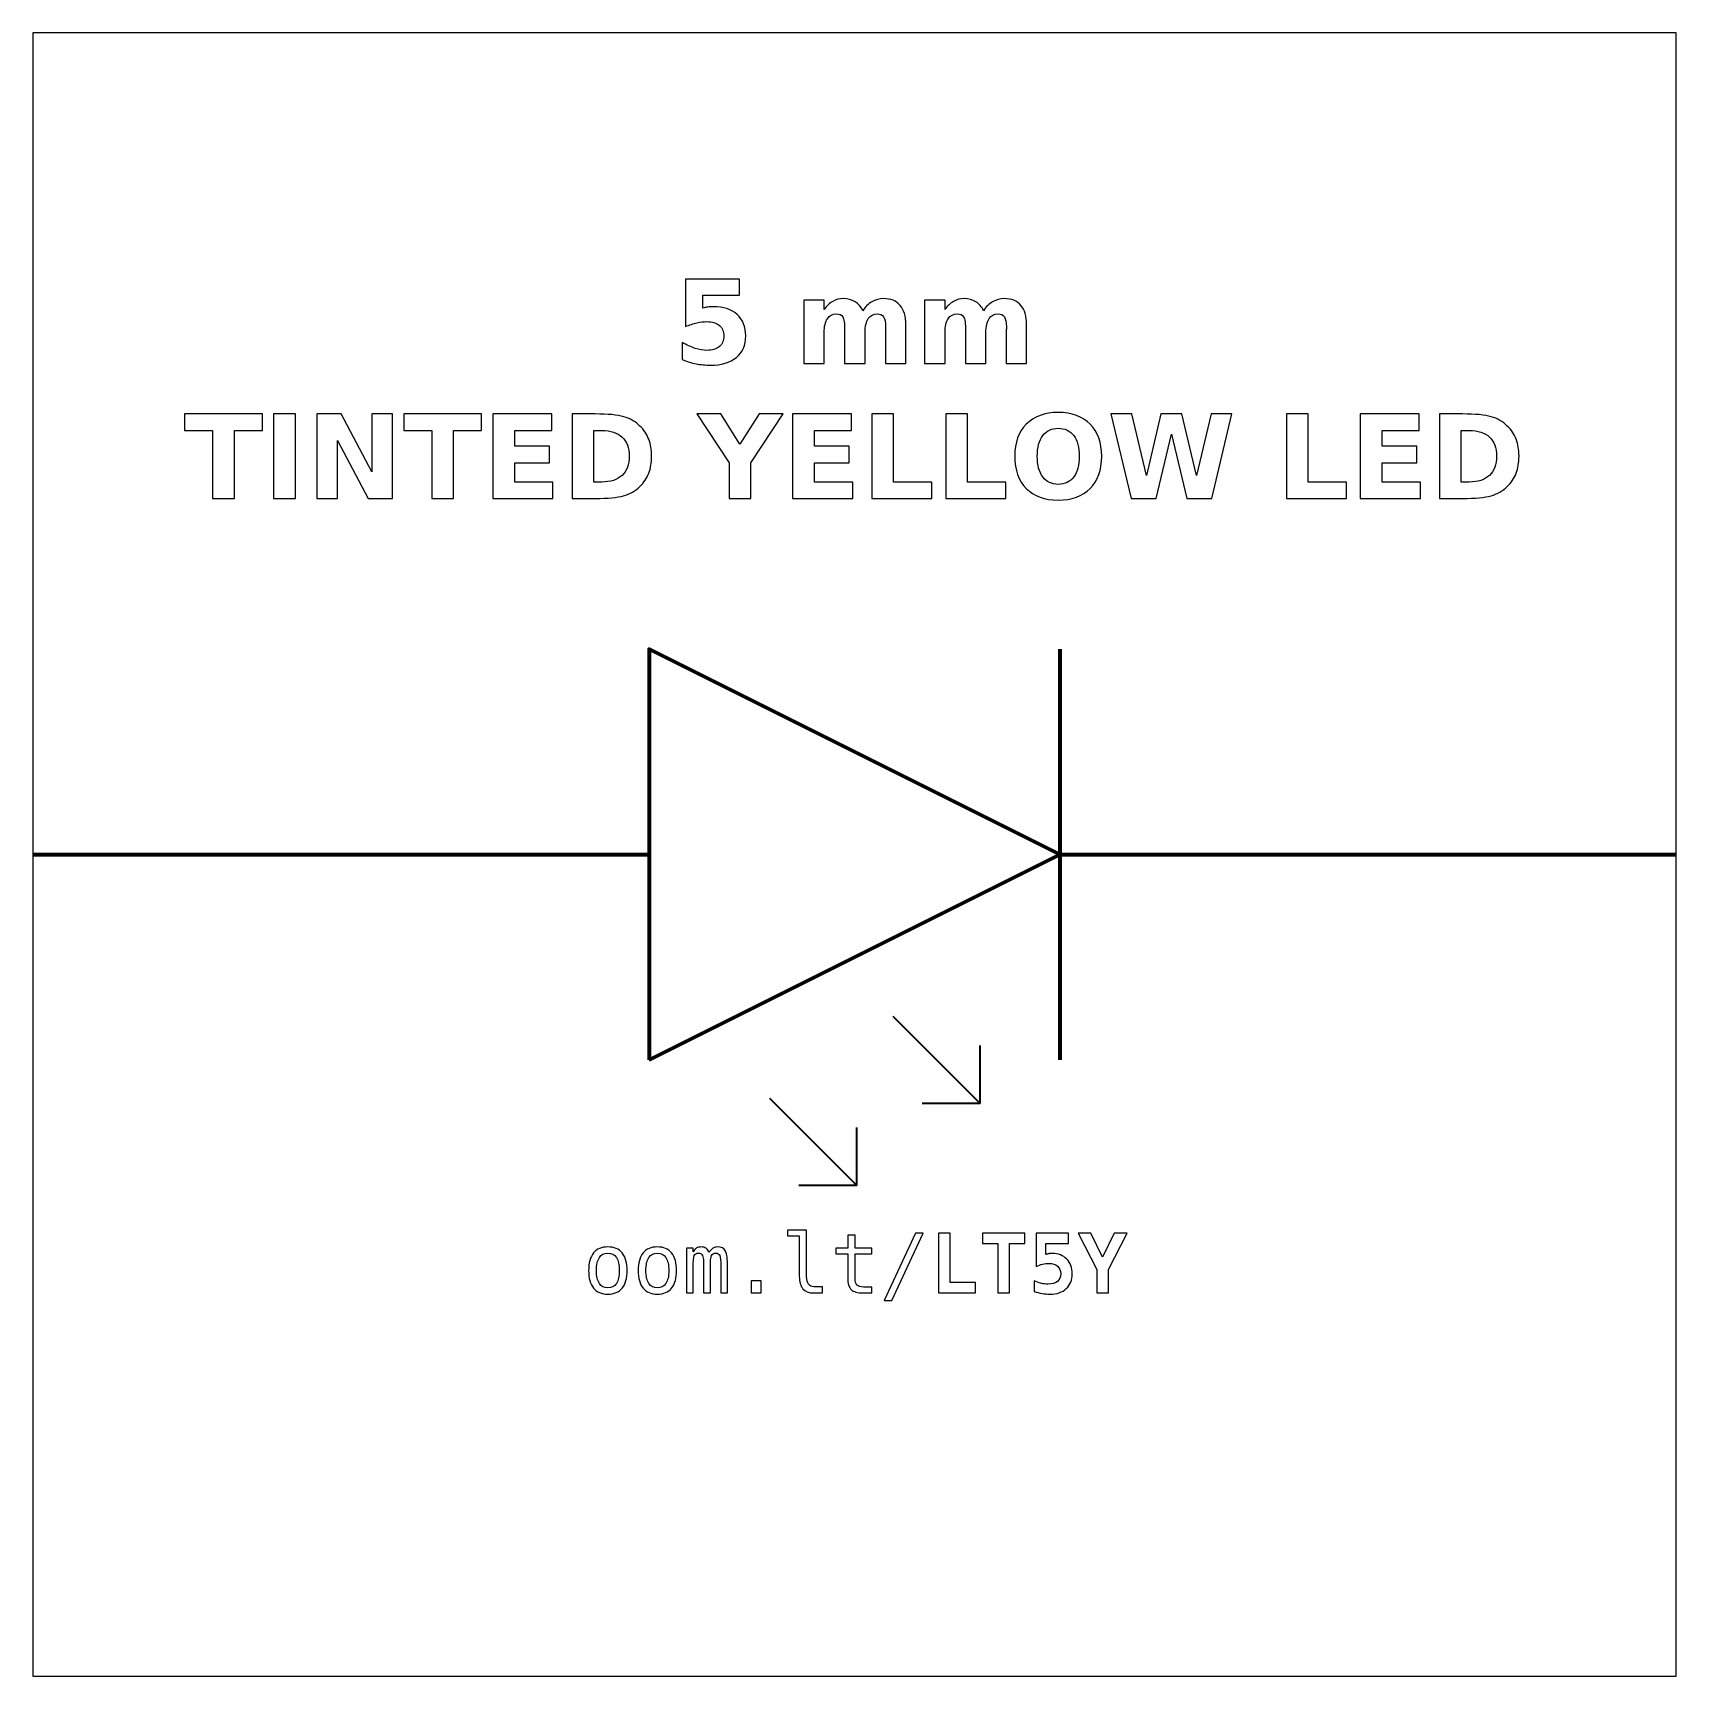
# Model space of a CAD drawing. Header units: centimetres. Extents: x -11.5 to -9.5, y -15.85 to -13.85.
import ezdxf

# ---------------------------------------------------------------- set-up
doc = ezdxf.new("R2010")
doc.units = ezdxf.units.CM
doc.header["$MEASUREMENT"] = 0
doc.layers.add('Layer 1', color=7, linetype='Continuous')

msp = doc.modelspace()

# ---------------------------------------------------------------- linework, layer by layer
at = {"layer": 'Layer 1', "color": 7}
msp.add_open_spline([(-11.5, -13.85), (-11.5, -13.85), (-9.5, -13.85), (-9.5, -13.85), (-9.5, -13.85), (-9.5, -13.85), (-9.5, -15.85), (-9.5, -15.85), (-9.5, -15.85), (-9.5, -15.85), (-11.5, -15.85), (-11.5, -15.85), (-11.5, -15.85), (-11.5, -15.85), (-11.5, -13.85), (-11.5, -13.85)], degree=3, knots=[0, 0, 0, 0, 0.25, 0.25, 0.25, 0.25, 0.5, 0.5, 0.5, 0.5, 0.75, 0.75, 0.75, 0.75, 1, 1, 1, 1], dxfattribs=at)
at = {"layer": 'Layer 1', "color": 250}
for points, knots in [([(-10.70574, -14.14959), (-10.70574, -14.14959), (-10.6398, -14.14959), (-10.6398, -14.14959), (-10.6398, -14.14959), (-10.6398, -14.14959), (-10.6398, -14.16909), (-10.6398, -14.16909), (-10.6398, -14.16909), (-10.6398, -14.16909), (-10.6846, -14.16909), (-10.6846, -14.16909), (-10.6846, -14.16909), (-10.6846, -14.16909), (-10.6846, -14.18501), (-10.6846, -14.18501), (-10.6846, -14.18501), (-10.68258, -14.18447), (-10.68055, -14.18405), (-10.67851, -14.18374), (-10.67851, -14.18374), (-10.67646, -14.18343), (-10.67432, -14.18329), (-10.67213, -14.18329), (-10.67213, -14.18329), (-10.65958, -14.18329), (-10.64982, -14.18642), (-10.64283, -14.1927), (-10.64283, -14.1927), (-10.63585, -14.19896), (-10.63237, -14.2077), (-10.63237, -14.2189), (-10.63237, -14.2189), (-10.63237, -14.23002), (-10.63618, -14.23873), (-10.64377, -14.24503), (-10.64377, -14.24503), (-10.65137, -14.25131), (-10.66193, -14.25446), (-10.67543, -14.25446), (-10.67543, -14.25446), (-10.68126, -14.25446), (-10.68705, -14.25389), (-10.69276, -14.25277), (-10.69276, -14.25277), (-10.69848, -14.25164), (-10.70417, -14.24994), (-10.70981, -14.24764), (-10.70981, -14.24764), (-10.70981, -14.24764), (-10.70981, -14.22675), (-10.70981, -14.22675), (-10.70981, -14.22675), (-10.70421, -14.22998), (-10.6989, -14.23238), (-10.69387, -14.23397), (-10.69387, -14.23397), (-10.68883, -14.2356), (-10.68408, -14.2364), (-10.67964, -14.2364), (-10.67964, -14.2364), (-10.67319, -14.2364), (-10.66814, -14.23482), (-10.66444, -14.23167), (-10.66444, -14.23167), (-10.66075, -14.22854), (-10.65889, -14.22429), (-10.65889, -14.2189), (-10.65889, -14.2189), (-10.65889, -14.21349), (-10.66075, -14.20923), (-10.66444, -14.20611), (-10.66444, -14.20611), (-10.66814, -14.20298), (-10.67319, -14.20143), (-10.67964, -14.20143), (-10.67964, -14.20143), (-10.68345, -14.20143), (-10.68752, -14.20192), (-10.69182, -14.20291), (-10.69182, -14.20291), (-10.69615, -14.20389), (-10.70078, -14.20542), (-10.70574, -14.20749), (-10.70574, -14.20749), (-10.70574, -14.20749), (-10.70574, -14.14959), (-10.70574, -14.14959)], [0, 0, 0, 0, 0.0454545, 0.0454545, 0.0454545, 0.0454545, 0.0909091, 0.0909091, 0.0909091, 0.0909091, 0.1363636, 0.1363636, 0.1363636, 0.1363636, 0.1818182, 0.1818182, 0.1818182, 0.1818182, 0.2272727, 0.2272727, 0.2272727, 0.2272727, 0.2727273, 0.2727273, 0.2727273, 0.2727273, 0.3181818, 0.3181818, 0.3181818, 0.3181818, 0.3636364, 0.3636364, 0.3636364, 0.3636364, 0.4090909, 0.4090909, 0.4090909, 0.4090909, 0.4545455, 0.4545455, 0.4545455, 0.4545455, 0.5, 0.5, 0.5, 0.5, 0.5454545, 0.5454545, 0.5454545, 0.5454545, 0.5909091, 0.5909091, 0.5909091, 0.5909091, 0.6363636, 0.6363636, 0.6363636, 0.6363636, 0.6818182, 0.6818182, 0.6818182, 0.6818182, 0.7272727, 0.7272727, 0.7272727, 0.7272727, 0.7727273, 0.7727273, 0.7727273, 0.7727273, 0.8181818, 0.8181818, 0.8181818, 0.8181818, 0.8636364, 0.8636364, 0.8636364, 0.8636364, 0.9090909, 0.9090909, 0.9090909, 0.9090909, 0.9545455, 0.9545455, 0.9545455, 0.9545455, 1, 1, 1, 1]), ([(-10.49001, -14.18811), (-10.48688, -14.18334), (-10.48319, -14.17969), (-10.47888, -14.1772), (-10.47888, -14.1772), (-10.47458, -14.17468), (-10.46988, -14.17344), (-10.46473, -14.17344), (-10.46473, -14.17344), (-10.45586, -14.17344), (-10.44911, -14.17617), (-10.44448, -14.18165), (-10.44448, -14.18165), (-10.43984, -14.1871), (-10.43751, -14.19505), (-10.43751, -14.20547), (-10.43751, -14.20547), (-10.43751, -14.20547), (-10.43751, -14.25246), (-10.43751, -14.25246), (-10.43751, -14.25246), (-10.43751, -14.25246), (-10.46233, -14.25246), (-10.46233, -14.25246), (-10.46233, -14.25246), (-10.46233, -14.25246), (-10.46233, -14.21222), (-10.46233, -14.21222), (-10.46233, -14.21222), (-10.46228, -14.21163), (-10.46226, -14.21102), (-10.46223, -14.21036), (-10.46223, -14.21036), (-10.46221, -14.20973), (-10.46219, -14.20881), (-10.46219, -14.20761), (-10.46219, -14.20761), (-10.46219, -14.20215), (-10.46298, -14.19818), (-10.46461, -14.19573), (-10.46461, -14.19573), (-10.46621, -14.19326), (-10.46879, -14.19204), (-10.47237, -14.19204), (-10.47237, -14.19204), (-10.47707, -14.19204), (-10.48067, -14.19397), (-10.48323, -14.19783), (-10.48323, -14.19783), (-10.48577, -14.20168), (-10.48709, -14.20726), (-10.48719, -14.21457), (-10.48719, -14.21457), (-10.48719, -14.21457), (-10.48719, -14.25246), (-10.48719, -14.25246), (-10.48719, -14.25246), (-10.48719, -14.25246), (-10.512, -14.25246), (-10.512, -14.25246), (-10.512, -14.25246), (-10.512, -14.25246), (-10.512, -14.21222), (-10.512, -14.21222), (-10.512, -14.21222), (-10.512, -14.20368), (-10.51273, -14.19818), (-10.51421, -14.19573), (-10.51421, -14.19573), (-10.51567, -14.19326), (-10.51828, -14.19204), (-10.52204, -14.19204), (-10.52204, -14.19204), (-10.52679, -14.19204), (-10.53044, -14.19399), (-10.533, -14.19787), (-10.533, -14.19787), (-10.53556, -14.20175), (-10.53686, -14.20728), (-10.53686, -14.2145), (-10.53686, -14.2145), (-10.53686, -14.2145), (-10.53686, -14.25246), (-10.53686, -14.25246), (-10.53686, -14.25246), (-10.53686, -14.25246), (-10.56167, -14.25246), (-10.56167, -14.25246), (-10.56167, -14.25246), (-10.56167, -14.25246), (-10.56167, -14.1753), (-10.56167, -14.1753), (-10.56167, -14.1753), (-10.56167, -14.1753), (-10.53686, -14.1753), (-10.53686, -14.1753), (-10.53686, -14.1753), (-10.53686, -14.1753), (-10.53686, -14.18661), (-10.53686, -14.18661), (-10.53686, -14.18661), (-10.53382, -14.18223), (-10.53034, -14.17897), (-10.52641, -14.17675), (-10.52641, -14.17675), (-10.52249, -14.17454), (-10.51816, -14.17344), (-10.51343, -14.17344), (-10.51343, -14.17344), (-10.50812, -14.17344), (-10.50339, -14.17473), (-10.49932, -14.1773), (-10.49932, -14.1773), (-10.49523, -14.17988), (-10.49212, -14.18348), (-10.49001, -14.18811)], [0, 0, 0, 0, 0.0344828, 0.0344828, 0.0344828, 0.0344828, 0.0689655, 0.0689655, 0.0689655, 0.0689655, 0.1034483, 0.1034483, 0.1034483, 0.1034483, 0.137931, 0.137931, 0.137931, 0.137931, 0.1724138, 0.1724138, 0.1724138, 0.1724138, 0.2068966, 0.2068966, 0.2068966, 0.2068966, 0.2413793, 0.2413793, 0.2413793, 0.2413793, 0.2758621, 0.2758621, 0.2758621, 0.2758621, 0.3103448, 0.3103448, 0.3103448, 0.3103448, 0.3448276, 0.3448276, 0.3448276, 0.3448276, 0.3793103, 0.3793103, 0.3793103, 0.3793103, 0.4137931, 0.4137931, 0.4137931, 0.4137931, 0.4482759, 0.4482759, 0.4482759, 0.4482759, 0.4827586, 0.4827586, 0.4827586, 0.4827586, 0.5172414, 0.5172414, 0.5172414, 0.5172414, 0.5517241, 0.5517241, 0.5517241, 0.5517241, 0.5862069, 0.5862069, 0.5862069, 0.5862069, 0.6206897, 0.6206897, 0.6206897, 0.6206897, 0.6551724, 0.6551724, 0.6551724, 0.6551724, 0.6896552, 0.6896552, 0.6896552, 0.6896552, 0.7241379, 0.7241379, 0.7241379, 0.7241379, 0.7586207, 0.7586207, 0.7586207, 0.7586207, 0.7931034, 0.7931034, 0.7931034, 0.7931034, 0.8275862, 0.8275862, 0.8275862, 0.8275862, 0.862069, 0.862069, 0.862069, 0.862069, 0.8965517, 0.8965517, 0.8965517, 0.8965517, 0.9310345, 0.9310345, 0.9310345, 0.9310345, 0.9655172, 0.9655172, 0.9655172, 0.9655172, 1, 1, 1, 1]), ([(-10.34297, -14.18811), (-10.33984, -14.18334), (-10.33615, -14.17969), (-10.33184, -14.1772), (-10.33184, -14.1772), (-10.32754, -14.17468), (-10.32284, -14.17344), (-10.31769, -14.17344), (-10.31769, -14.17344), (-10.30882, -14.17344), (-10.30207, -14.17617), (-10.29744, -14.18165), (-10.29744, -14.18165), (-10.2928, -14.1871), (-10.29047, -14.19505), (-10.29047, -14.20547), (-10.29047, -14.20547), (-10.29047, -14.20547), (-10.29047, -14.25246), (-10.29047, -14.25246), (-10.29047, -14.25246), (-10.29047, -14.25246), (-10.31529, -14.25246), (-10.31529, -14.25246), (-10.31529, -14.25246), (-10.31529, -14.25246), (-10.31529, -14.21222), (-10.31529, -14.21222), (-10.31529, -14.21222), (-10.31524, -14.21163), (-10.31522, -14.21102), (-10.31519, -14.21036), (-10.31519, -14.21036), (-10.31517, -14.20973), (-10.31515, -14.20881), (-10.31515, -14.20761), (-10.31515, -14.20761), (-10.31515, -14.20215), (-10.31594, -14.19818), (-10.31757, -14.19573), (-10.31757, -14.19573), (-10.31917, -14.19326), (-10.32175, -14.19204), (-10.32533, -14.19204), (-10.32533, -14.19204), (-10.33003, -14.19204), (-10.33363, -14.19397), (-10.33619, -14.19783), (-10.33619, -14.19783), (-10.33873, -14.20168), (-10.34005, -14.20726), (-10.34015, -14.21457), (-10.34015, -14.21457), (-10.34015, -14.21457), (-10.34015, -14.25246), (-10.34015, -14.25246), (-10.34015, -14.25246), (-10.34015, -14.25246), (-10.36496, -14.25246), (-10.36496, -14.25246), (-10.36496, -14.25246), (-10.36496, -14.25246), (-10.36496, -14.21222), (-10.36496, -14.21222), (-10.36496, -14.21222), (-10.36496, -14.20368), (-10.36569, -14.19818), (-10.36717, -14.19573), (-10.36717, -14.19573), (-10.36863, -14.19326), (-10.37124, -14.19204), (-10.375, -14.19204), (-10.375, -14.19204), (-10.37975, -14.19204), (-10.3834, -14.19399), (-10.38596, -14.19787), (-10.38596, -14.19787), (-10.38852, -14.20175), (-10.38982, -14.20728), (-10.38982, -14.2145), (-10.38982, -14.2145), (-10.38982, -14.2145), (-10.38982, -14.25246), (-10.38982, -14.25246), (-10.38982, -14.25246), (-10.38982, -14.25246), (-10.41463, -14.25246), (-10.41463, -14.25246), (-10.41463, -14.25246), (-10.41463, -14.25246), (-10.41463, -14.1753), (-10.41463, -14.1753), (-10.41463, -14.1753), (-10.41463, -14.1753), (-10.38982, -14.1753), (-10.38982, -14.1753), (-10.38982, -14.1753), (-10.38982, -14.1753), (-10.38982, -14.18661), (-10.38982, -14.18661), (-10.38982, -14.18661), (-10.38678, -14.18223), (-10.3833, -14.17897), (-10.37937, -14.17675), (-10.37937, -14.17675), (-10.37545, -14.17454), (-10.37112, -14.17344), (-10.36639, -14.17344), (-10.36639, -14.17344), (-10.36108, -14.17344), (-10.35635, -14.17473), (-10.35228, -14.1773), (-10.35228, -14.1773), (-10.34819, -14.17988), (-10.34508, -14.18348), (-10.34297, -14.18811)], [0, 0, 0, 0, 0.0344828, 0.0344828, 0.0344828, 0.0344828, 0.0689655, 0.0689655, 0.0689655, 0.0689655, 0.1034483, 0.1034483, 0.1034483, 0.1034483, 0.137931, 0.137931, 0.137931, 0.137931, 0.1724138, 0.1724138, 0.1724138, 0.1724138, 0.2068966, 0.2068966, 0.2068966, 0.2068966, 0.2413793, 0.2413793, 0.2413793, 0.2413793, 0.2758621, 0.2758621, 0.2758621, 0.2758621, 0.3103448, 0.3103448, 0.3103448, 0.3103448, 0.3448276, 0.3448276, 0.3448276, 0.3448276, 0.3793103, 0.3793103, 0.3793103, 0.3793103, 0.4137931, 0.4137931, 0.4137931, 0.4137931, 0.4482759, 0.4482759, 0.4482759, 0.4482759, 0.4827586, 0.4827586, 0.4827586, 0.4827586, 0.5172414, 0.5172414, 0.5172414, 0.5172414, 0.5517241, 0.5517241, 0.5517241, 0.5517241, 0.5862069, 0.5862069, 0.5862069, 0.5862069, 0.6206897, 0.6206897, 0.6206897, 0.6206897, 0.6551724, 0.6551724, 0.6551724, 0.6551724, 0.6896552, 0.6896552, 0.6896552, 0.6896552, 0.7241379, 0.7241379, 0.7241379, 0.7241379, 0.7586207, 0.7586207, 0.7586207, 0.7586207, 0.7931034, 0.7931034, 0.7931034, 0.7931034, 0.8275862, 0.8275862, 0.8275862, 0.8275862, 0.862069, 0.862069, 0.862069, 0.862069, 0.8965517, 0.8965517, 0.8965517, 0.8965517, 0.9310345, 0.9310345, 0.9310345, 0.9310345, 0.9655172, 0.9655172, 0.9655172, 0.9655172, 1, 1, 1, 1]), ([(-11.31549, -14.31384), (-11.31549, -14.31384), (-11.22069, -14.31384), (-11.22069, -14.31384), (-11.22069, -14.31384), (-11.22069, -14.31384), (-11.22069, -14.3339), (-11.22069, -14.3339), (-11.22069, -14.3339), (-11.22069, -14.3339), (-11.25479, -14.3339), (-11.25479, -14.3339), (-11.25479, -14.3339), (-11.25479, -14.3339), (-11.25479, -14.41671), (-11.25479, -14.41671), (-11.25479, -14.41671), (-11.25479, -14.41671), (-11.28132, -14.41671), (-11.28132, -14.41671), (-11.28132, -14.41671), (-11.28132, -14.41671), (-11.28132, -14.3339), (-11.28132, -14.3339), (-11.28132, -14.3339), (-11.28132, -14.3339), (-11.31549, -14.3339), (-11.31549, -14.3339), (-11.31549, -14.3339), (-11.31549, -14.3339), (-11.31549, -14.31384), (-11.31549, -14.31384)], [0, 0, 0, 0, 0.125, 0.125, 0.125, 0.125, 0.25, 0.25, 0.25, 0.25, 0.375, 0.375, 0.375, 0.375, 0.5, 0.5, 0.5, 0.5, 0.625, 0.625, 0.625, 0.625, 0.75, 0.75, 0.75, 0.75, 0.875, 0.875, 0.875, 0.875, 1, 1, 1, 1]), ([(-11.20695, -14.31384), (-11.20695, -14.31384), (-11.18042, -14.31384), (-11.18042, -14.31384), (-11.18042, -14.31384), (-11.18042, -14.31384), (-11.18042, -14.41671), (-11.18042, -14.41671), (-11.18042, -14.41671), (-11.18042, -14.41671), (-11.20695, -14.41671), (-11.20695, -14.41671), (-11.20695, -14.41671), (-11.20695, -14.41671), (-11.20695, -14.31384), (-11.20695, -14.31384)], [0, 0, 0, 0, 0.25, 0.25, 0.25, 0.25, 0.5, 0.5, 0.5, 0.5, 0.75, 0.75, 0.75, 0.75, 1, 1, 1, 1]), ([(-11.15446, -14.31384), (-11.15446, -14.31384), (-11.12483, -14.31384), (-11.12483, -14.31384), (-11.12483, -14.31384), (-11.12483, -14.31384), (-11.08741, -14.3844), (-11.08741, -14.3844), (-11.08741, -14.3844), (-11.08741, -14.3844), (-11.08741, -14.31384), (-11.08741, -14.31384), (-11.08741, -14.31384), (-11.08741, -14.31384), (-11.06227, -14.31384), (-11.06227, -14.31384), (-11.06227, -14.31384), (-11.06227, -14.31384), (-11.06227, -14.41671), (-11.06227, -14.41671), (-11.06227, -14.41671), (-11.06227, -14.41671), (-11.0919, -14.41671), (-11.0919, -14.41671), (-11.0919, -14.41671), (-11.0919, -14.41671), (-11.12932, -14.34615), (-11.12932, -14.34615), (-11.12932, -14.34615), (-11.12932, -14.34615), (-11.12932, -14.41671), (-11.12932, -14.41671), (-11.12932, -14.41671), (-11.12932, -14.41671), (-11.15446, -14.41671), (-11.15446, -14.41671), (-11.15446, -14.41671), (-11.15446, -14.41671), (-11.15446, -14.31384), (-11.15446, -14.31384)], [0, 0, 0, 0, 0.1, 0.1, 0.1, 0.1, 0.2, 0.2, 0.2, 0.2, 0.3, 0.3, 0.3, 0.3, 0.4, 0.4, 0.4, 0.4, 0.5, 0.5, 0.5, 0.5, 0.6, 0.6, 0.6, 0.6, 0.7, 0.7, 0.7, 0.7, 0.8, 0.8, 0.8, 0.8, 0.9, 0.9, 0.9, 0.9, 1, 1, 1, 1]), ([(-11.04865, -14.31384), (-11.04865, -14.31384), (-10.95385, -14.31384), (-10.95385, -14.31384), (-10.95385, -14.31384), (-10.95385, -14.31384), (-10.95385, -14.3339), (-10.95385, -14.3339), (-10.95385, -14.3339), (-10.95385, -14.3339), (-10.98795, -14.3339), (-10.98795, -14.3339), (-10.98795, -14.3339), (-10.98795, -14.3339), (-10.98795, -14.41671), (-10.98795, -14.41671), (-10.98795, -14.41671), (-10.98795, -14.41671), (-11.01448, -14.41671), (-11.01448, -14.41671), (-11.01448, -14.41671), (-11.01448, -14.41671), (-11.01448, -14.3339), (-11.01448, -14.3339), (-11.01448, -14.3339), (-11.01448, -14.3339), (-11.04865, -14.3339), (-11.04865, -14.3339), (-11.04865, -14.3339), (-11.04865, -14.3339), (-11.04865, -14.31384), (-11.04865, -14.31384)], [0, 0, 0, 0, 0.125, 0.125, 0.125, 0.125, 0.25, 0.25, 0.25, 0.25, 0.375, 0.375, 0.375, 0.375, 0.5, 0.5, 0.5, 0.5, 0.625, 0.625, 0.625, 0.625, 0.75, 0.75, 0.75, 0.75, 0.875, 0.875, 0.875, 0.875, 1, 1, 1, 1]), ([(-10.94011, -14.31384), (-10.94011, -14.31384), (-10.86852, -14.31384), (-10.86852, -14.31384), (-10.86852, -14.31384), (-10.86852, -14.31384), (-10.86852, -14.3339), (-10.86852, -14.3339), (-10.86852, -14.3339), (-10.86852, -14.3339), (-10.91358, -14.3339), (-10.91358, -14.3339), (-10.91358, -14.3339), (-10.91358, -14.3339), (-10.91358, -14.35305), (-10.91358, -14.35305), (-10.91358, -14.35305), (-10.91358, -14.35305), (-10.87123, -14.35305), (-10.87123, -14.35305), (-10.87123, -14.35305), (-10.87123, -14.35305), (-10.87123, -14.37311), (-10.87123, -14.37311), (-10.87123, -14.37311), (-10.87123, -14.37311), (-10.91358, -14.37311), (-10.91358, -14.37311), (-10.91358, -14.37311), (-10.91358, -14.37311), (-10.91358, -14.39665), (-10.91358, -14.39665), (-10.91358, -14.39665), (-10.91358, -14.39665), (-10.86702, -14.39665), (-10.86702, -14.39665), (-10.86702, -14.39665), (-10.86702, -14.39665), (-10.86702, -14.41671), (-10.86702, -14.41671), (-10.86702, -14.41671), (-10.86702, -14.41671), (-10.94011, -14.41671), (-10.94011, -14.41671), (-10.94011, -14.41671), (-10.94011, -14.41671), (-10.94011, -14.31384), (-10.94011, -14.31384)], [0, 0, 0, 0, 0.0833333, 0.0833333, 0.0833333, 0.0833333, 0.1666667, 0.1666667, 0.1666667, 0.1666667, 0.25, 0.25, 0.25, 0.25, 0.3333333, 0.3333333, 0.3333333, 0.3333333, 0.4166667, 0.4166667, 0.4166667, 0.4166667, 0.5, 0.5, 0.5, 0.5, 0.5833333, 0.5833333, 0.5833333, 0.5833333, 0.6666667, 0.6666667, 0.6666667, 0.6666667, 0.75, 0.75, 0.75, 0.75, 0.8333333, 0.8333333, 0.8333333, 0.8333333, 0.9166667, 0.9166667, 0.9166667, 0.9166667, 1, 1, 1, 1]), ([(-10.84371, -14.31384), (-10.84371, -14.31384), (-10.81572, -14.31384), (-10.81572, -14.31384), (-10.81572, -14.31384), (-10.80011, -14.31384), (-10.78849, -14.31495), (-10.78085, -14.31718), (-10.78085, -14.31718), (-10.7732, -14.31941), (-10.76664, -14.32318), (-10.76116, -14.32852), (-10.76116, -14.32852), (-10.75634, -14.33315), (-10.75277, -14.33851), (-10.75041, -14.34458), (-10.75041, -14.34458), (-10.74809, -14.35062), (-10.74691, -14.35749), (-10.74691, -14.36518), (-10.74691, -14.36518), (-10.74691, -14.37294), (-10.74809, -14.37986), (-10.75041, -14.38595), (-10.75041, -14.38595), (-10.75277, -14.39204), (-10.75634, -14.3974), (-10.76116, -14.40203), (-10.76116, -14.40203), (-10.76669, -14.40737), (-10.7733, -14.41114), (-10.78101, -14.41337), (-10.78101, -14.41337), (-10.78873, -14.4156), (-10.8003, -14.41671), (-10.81572, -14.41671), (-10.81572, -14.41671), (-10.81572, -14.41671), (-10.84371, -14.41671), (-10.84371, -14.41671), (-10.84371, -14.41671), (-10.84371, -14.41671), (-10.84371, -14.31384), (-10.84371, -14.31384)], [0, 0, 0, 0, 0.0909091, 0.0909091, 0.0909091, 0.0909091, 0.1818182, 0.1818182, 0.1818182, 0.1818182, 0.2727273, 0.2727273, 0.2727273, 0.2727273, 0.3636364, 0.3636364, 0.3636364, 0.3636364, 0.4545455, 0.4545455, 0.4545455, 0.4545455, 0.5454545, 0.5454545, 0.5454545, 0.5454545, 0.6363636, 0.6363636, 0.6363636, 0.6363636, 0.7272727, 0.7272727, 0.7272727, 0.7272727, 0.8181818, 0.8181818, 0.8181818, 0.8181818, 0.9090909, 0.9090909, 0.9090909, 0.9090909, 1, 1, 1, 1]), ([(-10.69181, -14.31384), (-10.69181, -14.31384), (-10.66281, -14.31384), (-10.66281, -14.31384), (-10.66281, -14.31384), (-10.66281, -14.31384), (-10.63936, -14.35051), (-10.63936, -14.35051), (-10.63936, -14.35051), (-10.63936, -14.35051), (-10.61594, -14.31384), (-10.61594, -14.31384), (-10.61594, -14.31384), (-10.61594, -14.31384), (-10.58687, -14.31384), (-10.58687, -14.31384), (-10.58687, -14.31384), (-10.58687, -14.31384), (-10.62607, -14.37337), (-10.62607, -14.37337), (-10.62607, -14.37337), (-10.62607, -14.37337), (-10.62607, -14.41671), (-10.62607, -14.41671), (-10.62607, -14.41671), (-10.62607, -14.41671), (-10.6526, -14.41671), (-10.6526, -14.41671), (-10.6526, -14.41671), (-10.6526, -14.41671), (-10.6526, -14.37337), (-10.6526, -14.37337), (-10.6526, -14.37337), (-10.6526, -14.37337), (-10.69181, -14.31384), (-10.69181, -14.31384)], [0, 0, 0, 0, 0.1111111, 0.1111111, 0.1111111, 0.1111111, 0.2222222, 0.2222222, 0.2222222, 0.2222222, 0.3333333, 0.3333333, 0.3333333, 0.3333333, 0.4444444, 0.4444444, 0.4444444, 0.4444444, 0.5555556, 0.5555556, 0.5555556, 0.5555556, 0.6666667, 0.6666667, 0.6666667, 0.6666667, 0.7777778, 0.7777778, 0.7777778, 0.7777778, 0.8888889, 0.8888889, 0.8888889, 0.8888889, 1, 1, 1, 1]), ([(-10.57527, -14.31384), (-10.57527, -14.31384), (-10.50368, -14.31384), (-10.50368, -14.31384), (-10.50368, -14.31384), (-10.50368, -14.31384), (-10.50368, -14.3339), (-10.50368, -14.3339), (-10.50368, -14.3339), (-10.50368, -14.3339), (-10.54874, -14.3339), (-10.54874, -14.3339), (-10.54874, -14.3339), (-10.54874, -14.3339), (-10.54874, -14.35305), (-10.54874, -14.35305), (-10.54874, -14.35305), (-10.54874, -14.35305), (-10.50639, -14.35305), (-10.50639, -14.35305), (-10.50639, -14.35305), (-10.50639, -14.35305), (-10.50639, -14.37311), (-10.50639, -14.37311), (-10.50639, -14.37311), (-10.50639, -14.37311), (-10.54874, -14.37311), (-10.54874, -14.37311), (-10.54874, -14.37311), (-10.54874, -14.37311), (-10.54874, -14.39665), (-10.54874, -14.39665), (-10.54874, -14.39665), (-10.54874, -14.39665), (-10.50218, -14.39665), (-10.50218, -14.39665), (-10.50218, -14.39665), (-10.50218, -14.39665), (-10.50218, -14.41671), (-10.50218, -14.41671), (-10.50218, -14.41671), (-10.50218, -14.41671), (-10.57527, -14.41671), (-10.57527, -14.41671), (-10.57527, -14.41671), (-10.57527, -14.41671), (-10.57527, -14.31384), (-10.57527, -14.31384)], [0, 0, 0, 0, 0.0833333, 0.0833333, 0.0833333, 0.0833333, 0.1666667, 0.1666667, 0.1666667, 0.1666667, 0.25, 0.25, 0.25, 0.25, 0.3333333, 0.3333333, 0.3333333, 0.3333333, 0.4166667, 0.4166667, 0.4166667, 0.4166667, 0.5, 0.5, 0.5, 0.5, 0.5833333, 0.5833333, 0.5833333, 0.5833333, 0.6666667, 0.6666667, 0.6666667, 0.6666667, 0.75, 0.75, 0.75, 0.75, 0.8333333, 0.8333333, 0.8333333, 0.8333333, 0.9166667, 0.9166667, 0.9166667, 0.9166667, 1, 1, 1, 1]), ([(-10.47887, -14.31384), (-10.47887, -14.31384), (-10.45234, -14.31384), (-10.45234, -14.31384), (-10.45234, -14.31384), (-10.45234, -14.31384), (-10.45234, -14.39665), (-10.45234, -14.39665), (-10.45234, -14.39665), (-10.45234, -14.39665), (-10.40578, -14.39665), (-10.40578, -14.39665), (-10.40578, -14.39665), (-10.40578, -14.39665), (-10.40578, -14.41671), (-10.40578, -14.41671), (-10.40578, -14.41671), (-10.40578, -14.41671), (-10.47887, -14.41671), (-10.47887, -14.41671), (-10.47887, -14.41671), (-10.47887, -14.41671), (-10.47887, -14.31384), (-10.47887, -14.31384)], [0, 0, 0, 0, 0.1666667, 0.1666667, 0.1666667, 0.1666667, 0.3333333, 0.3333333, 0.3333333, 0.3333333, 0.5, 0.5, 0.5, 0.5, 0.6666667, 0.6666667, 0.6666667, 0.6666667, 0.8333333, 0.8333333, 0.8333333, 0.8333333, 1, 1, 1, 1]), ([(-10.38896, -14.31384), (-10.38896, -14.31384), (-10.36243, -14.31384), (-10.36243, -14.31384), (-10.36243, -14.31384), (-10.36243, -14.31384), (-10.36243, -14.39665), (-10.36243, -14.39665), (-10.36243, -14.39665), (-10.36243, -14.39665), (-10.31587, -14.39665), (-10.31587, -14.39665), (-10.31587, -14.39665), (-10.31587, -14.39665), (-10.31587, -14.41671), (-10.31587, -14.41671), (-10.31587, -14.41671), (-10.31587, -14.41671), (-10.38896, -14.41671), (-10.38896, -14.41671), (-10.38896, -14.41671), (-10.38896, -14.41671), (-10.38896, -14.31384), (-10.38896, -14.31384)], [0, 0, 0, 0, 0.1666667, 0.1666667, 0.1666667, 0.1666667, 0.3333333, 0.3333333, 0.3333333, 0.3333333, 0.5, 0.5, 0.5, 0.5, 0.6666667, 0.6666667, 0.6666667, 0.6666667, 0.8333333, 0.8333333, 0.8333333, 0.8333333, 1, 1, 1, 1]), ([(-10.25206, -14.31198), (-10.23553, -14.31198), (-10.22257, -14.31671), (-10.21321, -14.32619), (-10.21321, -14.32619), (-10.20383, -14.33564), (-10.19915, -14.34869), (-10.19915, -14.36537), (-10.19915, -14.36537), (-10.19915, -14.382), (-10.20383, -14.39505), (-10.21321, -14.4045), (-10.21321, -14.4045), (-10.22257, -14.41398), (-10.23553, -14.41871), (-10.25206, -14.41871), (-10.25206, -14.41871), (-10.26855, -14.41871), (-10.28148, -14.41398), (-10.29089, -14.4045), (-10.29089, -14.4045), (-10.30027, -14.39505), (-10.30498, -14.382), (-10.30498, -14.36537), (-10.30498, -14.36537), (-10.30498, -14.34869), (-10.30027, -14.33564), (-10.29089, -14.32619), (-10.29089, -14.32619), (-10.28148, -14.31671), (-10.26855, -14.31198), (-10.25206, -14.31198)], [0, 0, 0, 0, 0.125, 0.125, 0.125, 0.125, 0.25, 0.25, 0.25, 0.25, 0.375, 0.375, 0.375, 0.375, 0.5, 0.5, 0.5, 0.5, 0.625, 0.625, 0.625, 0.625, 0.75, 0.75, 0.75, 0.75, 0.875, 0.875, 0.875, 0.875, 1, 1, 1, 1]), ([(-10.18783, -14.31384), (-10.18783, -14.31384), (-10.16241, -14.31384), (-10.16241, -14.31384), (-10.16241, -14.31384), (-10.16241, -14.31384), (-10.14463, -14.38861), (-10.14463, -14.38861), (-10.14463, -14.38861), (-10.14463, -14.38861), (-10.12699, -14.31384), (-10.12699, -14.31384), (-10.12699, -14.31384), (-10.12699, -14.31384), (-10.10142, -14.31384), (-10.10142, -14.31384), (-10.10142, -14.31384), (-10.10142, -14.31384), (-10.08379, -14.38861), (-10.08379, -14.38861), (-10.08379, -14.38861), (-10.08379, -14.38861), (-10.06601, -14.31384), (-10.06601, -14.31384), (-10.06601, -14.31384), (-10.06601, -14.31384), (-10.04079, -14.31384), (-10.04079, -14.31384), (-10.04079, -14.31384), (-10.04079, -14.31384), (-10.06504, -14.41671), (-10.06504, -14.41671), (-10.06504, -14.41671), (-10.06504, -14.41671), (-10.09564, -14.41671), (-10.09564, -14.41671), (-10.09564, -14.41671), (-10.09564, -14.41671), (-10.11431, -14.33851), (-10.11431, -14.33851), (-10.11431, -14.33851), (-10.11431, -14.33851), (-10.13277, -14.41671), (-10.13277, -14.41671), (-10.13277, -14.41671), (-10.13277, -14.41671), (-10.16337, -14.41671), (-10.16337, -14.41671), (-10.16337, -14.41671), (-10.16337, -14.41671), (-10.18783, -14.31384), (-10.18783, -14.31384)], [0, 0, 0, 0, 0.0769231, 0.0769231, 0.0769231, 0.0769231, 0.1538462, 0.1538462, 0.1538462, 0.1538462, 0.2307692, 0.2307692, 0.2307692, 0.2307692, 0.3076923, 0.3076923, 0.3076923, 0.3076923, 0.3846154, 0.3846154, 0.3846154, 0.3846154, 0.4615385, 0.4615385, 0.4615385, 0.4615385, 0.5384615, 0.5384615, 0.5384615, 0.5384615, 0.6153846, 0.6153846, 0.6153846, 0.6153846, 0.6923077, 0.6923077, 0.6923077, 0.6923077, 0.7692308, 0.7692308, 0.7692308, 0.7692308, 0.8461538, 0.8461538, 0.8461538, 0.8461538, 0.9230769, 0.9230769, 0.9230769, 0.9230769, 1, 1, 1, 1]), ([(-9.97431, -14.31384), (-9.97431, -14.31384), (-9.94778, -14.31384), (-9.94778, -14.31384), (-9.94778, -14.31384), (-9.94778, -14.31384), (-9.94778, -14.39665), (-9.94778, -14.39665), (-9.94778, -14.39665), (-9.94778, -14.39665), (-9.90122, -14.39665), (-9.90122, -14.39665), (-9.90122, -14.39665), (-9.90122, -14.39665), (-9.90122, -14.41671), (-9.90122, -14.41671), (-9.90122, -14.41671), (-9.90122, -14.41671), (-9.97431, -14.41671), (-9.97431, -14.41671), (-9.97431, -14.41671), (-9.97431, -14.41671), (-9.97431, -14.31384), (-9.97431, -14.31384)], [0, 0, 0, 0, 0.1666667, 0.1666667, 0.1666667, 0.1666667, 0.3333333, 0.3333333, 0.3333333, 0.3333333, 0.5, 0.5, 0.5, 0.5, 0.6666667, 0.6666667, 0.6666667, 0.6666667, 0.8333333, 0.8333333, 0.8333333, 0.8333333, 1, 1, 1, 1]), ([(-9.8844, -14.31384), (-9.8844, -14.31384), (-9.81281, -14.31384), (-9.81281, -14.31384), (-9.81281, -14.31384), (-9.81281, -14.31384), (-9.81281, -14.3339), (-9.81281, -14.3339), (-9.81281, -14.3339), (-9.81281, -14.3339), (-9.85787, -14.3339), (-9.85787, -14.3339), (-9.85787, -14.3339), (-9.85787, -14.3339), (-9.85787, -14.35305), (-9.85787, -14.35305), (-9.85787, -14.35305), (-9.85787, -14.35305), (-9.81552, -14.35305), (-9.81552, -14.35305), (-9.81552, -14.35305), (-9.81552, -14.35305), (-9.81552, -14.37311), (-9.81552, -14.37311), (-9.81552, -14.37311), (-9.81552, -14.37311), (-9.85787, -14.37311), (-9.85787, -14.37311), (-9.85787, -14.37311), (-9.85787, -14.37311), (-9.85787, -14.39665), (-9.85787, -14.39665), (-9.85787, -14.39665), (-9.85787, -14.39665), (-9.81131, -14.39665), (-9.81131, -14.39665), (-9.81131, -14.39665), (-9.81131, -14.39665), (-9.81131, -14.41671), (-9.81131, -14.41671), (-9.81131, -14.41671), (-9.81131, -14.41671), (-9.8844, -14.41671), (-9.8844, -14.41671), (-9.8844, -14.41671), (-9.8844, -14.41671), (-9.8844, -14.31384), (-9.8844, -14.31384)], [0, 0, 0, 0, 0.0833333, 0.0833333, 0.0833333, 0.0833333, 0.1666667, 0.1666667, 0.1666667, 0.1666667, 0.25, 0.25, 0.25, 0.25, 0.3333333, 0.3333333, 0.3333333, 0.3333333, 0.4166667, 0.4166667, 0.4166667, 0.4166667, 0.5, 0.5, 0.5, 0.5, 0.5833333, 0.5833333, 0.5833333, 0.5833333, 0.6666667, 0.6666667, 0.6666667, 0.6666667, 0.75, 0.75, 0.75, 0.75, 0.8333333, 0.8333333, 0.8333333, 0.8333333, 0.9166667, 0.9166667, 0.9166667, 0.9166667, 1, 1, 1, 1]), ([(-9.788, -14.31384), (-9.788, -14.31384), (-9.76001, -14.31384), (-9.76001, -14.31384), (-9.76001, -14.31384), (-9.7444, -14.31384), (-9.73278, -14.31495), (-9.72514, -14.31718), (-9.72514, -14.31718), (-9.71749, -14.31941), (-9.71093, -14.32318), (-9.70545, -14.32852), (-9.70545, -14.32852), (-9.70063, -14.33315), (-9.69706, -14.33851), (-9.6947, -14.34458), (-9.6947, -14.34458), (-9.69238, -14.35062), (-9.6912, -14.35749), (-9.6912, -14.36518), (-9.6912, -14.36518), (-9.6912, -14.37294), (-9.69238, -14.37986), (-9.6947, -14.38595), (-9.6947, -14.38595), (-9.69706, -14.39204), (-9.70063, -14.3974), (-9.70545, -14.40203), (-9.70545, -14.40203), (-9.71098, -14.40737), (-9.71759, -14.41114), (-9.7253, -14.41337), (-9.7253, -14.41337), (-9.73302, -14.4156), (-9.74459, -14.41671), (-9.76001, -14.41671), (-9.76001, -14.41671), (-9.76001, -14.41671), (-9.788, -14.41671), (-9.788, -14.41671), (-9.788, -14.41671), (-9.788, -14.41671), (-9.788, -14.31384), (-9.788, -14.31384)], [0, 0, 0, 0, 0.0909091, 0.0909091, 0.0909091, 0.0909091, 0.1818182, 0.1818182, 0.1818182, 0.1818182, 0.2727273, 0.2727273, 0.2727273, 0.2727273, 0.3636364, 0.3636364, 0.3636364, 0.3636364, 0.4545455, 0.4545455, 0.4545455, 0.4545455, 0.5454545, 0.5454545, 0.5454545, 0.5454545, 0.6363636, 0.6363636, 0.6363636, 0.6363636, 0.7272727, 0.7272727, 0.7272727, 0.7272727, 0.8181818, 0.8181818, 0.8181818, 0.8181818, 0.9090909, 0.9090909, 0.9090909, 0.9090909, 1, 1, 1, 1]), ([(-10.81718, -14.3339), (-10.81718, -14.3339), (-10.81718, -14.39665), (-10.81718, -14.39665), (-10.81718, -14.39665), (-10.81718, -14.39665), (-10.80768, -14.39665), (-10.80768, -14.39665), (-10.80768, -14.39665), (-10.79684, -14.39665), (-10.78856, -14.39397), (-10.78285, -14.38858), (-10.78285, -14.38858), (-10.77713, -14.38322), (-10.77426, -14.37541), (-10.77426, -14.36518), (-10.77426, -14.36518), (-10.77426, -14.35497), (-10.77711, -14.34721), (-10.7828, -14.3419), (-10.7828, -14.3419), (-10.78849, -14.33656), (-10.79679, -14.3339), (-10.80768, -14.3339), (-10.80768, -14.3339), (-10.80768, -14.3339), (-10.81718, -14.3339), (-10.81718, -14.3339)], [0, 0, 0, 0, 0.1428571, 0.1428571, 0.1428571, 0.1428571, 0.2857143, 0.2857143, 0.2857143, 0.2857143, 0.4285714, 0.4285714, 0.4285714, 0.4285714, 0.5714286, 0.5714286, 0.5714286, 0.5714286, 0.7142857, 0.7142857, 0.7142857, 0.7142857, 0.8571429, 0.8571429, 0.8571429, 0.8571429, 1, 1, 1, 1]), ([(-10.25206, -14.3312), (-10.26015, -14.3312), (-10.26641, -14.33418), (-10.27088, -14.34016), (-10.27088, -14.34016), (-10.27532, -14.34613), (-10.27756, -14.35453), (-10.27756, -14.36537), (-10.27756, -14.36537), (-10.27756, -14.37619), (-10.27532, -14.38456), (-10.27088, -14.39053), (-10.27088, -14.39053), (-10.26641, -14.39651), (-10.26015, -14.39949), (-10.25206, -14.39949), (-10.25206, -14.39949), (-10.24392, -14.39949), (-10.23765, -14.39651), (-10.23318, -14.39053), (-10.23318, -14.39053), (-10.22873, -14.38456), (-10.2265, -14.37619), (-10.2265, -14.36537), (-10.2265, -14.36537), (-10.2265, -14.35453), (-10.22873, -14.34613), (-10.23318, -14.34016), (-10.23318, -14.34016), (-10.23765, -14.33418), (-10.24392, -14.3312), (-10.25206, -14.3312)], [0, 0, 0, 0, 0.125, 0.125, 0.125, 0.125, 0.25, 0.25, 0.25, 0.25, 0.375, 0.375, 0.375, 0.375, 0.5, 0.5, 0.5, 0.5, 0.625, 0.625, 0.625, 0.625, 0.75, 0.75, 0.75, 0.75, 0.875, 0.875, 0.875, 0.875, 1, 1, 1, 1]), ([(-9.76147, -14.3339), (-9.76147, -14.3339), (-9.76147, -14.39665), (-9.76147, -14.39665), (-9.76147, -14.39665), (-9.76147, -14.39665), (-9.75197, -14.39665), (-9.75197, -14.39665), (-9.75197, -14.39665), (-9.74113, -14.39665), (-9.73285, -14.39397), (-9.72714, -14.38858), (-9.72714, -14.38858), (-9.72142, -14.38322), (-9.71855, -14.37541), (-9.71855, -14.36518), (-9.71855, -14.36518), (-9.71855, -14.35497), (-9.7214, -14.34721), (-9.72709, -14.3419), (-9.72709, -14.3419), (-9.73278, -14.33656), (-9.74108, -14.3339), (-9.75197, -14.3339), (-9.75197, -14.3339), (-9.75197, -14.3339), (-9.76147, -14.3339), (-9.76147, -14.3339)], [0, 0, 0, 0, 0.1428571, 0.1428571, 0.1428571, 0.1428571, 0.2857143, 0.2857143, 0.2857143, 0.2857143, 0.4285714, 0.4285714, 0.4285714, 0.4285714, 0.5714286, 0.5714286, 0.5714286, 0.5714286, 0.7142857, 0.7142857, 0.7142857, 0.7142857, 0.8571429, 0.8571429, 0.8571429, 0.8571429, 1, 1, 1, 1]), ([(-10.55822, -15.3638), (-10.55822, -15.36784), (-10.55748, -15.37087), (-10.556, -15.37292), (-10.556, -15.37292), (-10.55452, -15.37497), (-10.55233, -15.376), (-10.54943, -15.376), (-10.54943, -15.376), (-10.54943, -15.376), (-10.53893, -15.376), (-10.53893, -15.376), (-10.53893, -15.376), (-10.53893, -15.376), (-10.53893, -15.38362), (-10.53893, -15.38362), (-10.53893, -15.38362), (-10.53893, -15.38362), (-10.5503, -15.38362), (-10.5503, -15.38362), (-10.5503, -15.38362), (-10.55568, -15.38362), (-10.55983, -15.38189), (-10.56278, -15.37844), (-10.56278, -15.37844), (-10.56573, -15.37499), (-10.5672, -15.3701), (-10.5672, -15.3638), (-10.5672, -15.3638), (-10.5672, -15.3638), (-10.5672, -15.31413), (-10.5672, -15.31413), (-10.5672, -15.31413), (-10.5672, -15.31413), (-10.5816, -15.31413), (-10.5816, -15.31413), (-10.5816, -15.31413), (-10.5816, -15.31413), (-10.5816, -15.3071), (-10.5816, -15.3071), (-10.5816, -15.3071), (-10.5816, -15.3071), (-10.55822, -15.3071), (-10.55822, -15.3071), (-10.55822, -15.3071), (-10.55822, -15.3071), (-10.55822, -15.3638), (-10.55822, -15.3638)], [0, 0, 0, 0, 0.0833333, 0.0833333, 0.0833333, 0.0833333, 0.1666667, 0.1666667, 0.1666667, 0.1666667, 0.25, 0.25, 0.25, 0.25, 0.3333333, 0.3333333, 0.3333333, 0.3333333, 0.4166667, 0.4166667, 0.4166667, 0.4166667, 0.5, 0.5, 0.5, 0.5, 0.5833333, 0.5833333, 0.5833333, 0.5833333, 0.6666667, 0.6666667, 0.6666667, 0.6666667, 0.75, 0.75, 0.75, 0.75, 0.8333333, 0.8333333, 0.8333333, 0.8333333, 0.9166667, 0.9166667, 0.9166667, 0.9166667, 1, 1, 1, 1]), ([(-10.49922, -15.3134), (-10.49922, -15.3134), (-10.49922, -15.32893), (-10.49922, -15.32893), (-10.49922, -15.32893), (-10.49922, -15.32893), (-10.4788, -15.32893), (-10.4788, -15.32893), (-10.4788, -15.32893), (-10.4788, -15.32893), (-10.4788, -15.33592), (-10.4788, -15.33592), (-10.4788, -15.33592), (-10.4788, -15.33592), (-10.49922, -15.33592), (-10.49922, -15.33592), (-10.49922, -15.33592), (-10.49922, -15.33592), (-10.49922, -15.3656), (-10.49922, -15.3656), (-10.49922, -15.3656), (-10.49922, -15.36964), (-10.49846, -15.37245), (-10.49692, -15.37404), (-10.49692, -15.37404), (-10.49539, -15.37564), (-10.49272, -15.37644), (-10.48892, -15.37644), (-10.48892, -15.37644), (-10.48892, -15.37644), (-10.4788, -15.37644), (-10.4788, -15.37644), (-10.4788, -15.37644), (-10.4788, -15.37644), (-10.4788, -15.38362), (-10.4788, -15.38362), (-10.4788, -15.38362), (-10.4788, -15.38362), (-10.48979, -15.38362), (-10.48979, -15.38362), (-10.48979, -15.38362), (-10.49654, -15.38362), (-10.50129, -15.38227), (-10.50406, -15.37957), (-10.50406, -15.37957), (-10.50682, -15.37687), (-10.50821, -15.3722), (-10.50821, -15.3656), (-10.50821, -15.3656), (-10.50821, -15.3656), (-10.50821, -15.33592), (-10.50821, -15.33592), (-10.50821, -15.33592), (-10.50821, -15.33592), (-10.52281, -15.33592), (-10.52281, -15.33592), (-10.52281, -15.33592), (-10.52281, -15.33592), (-10.52281, -15.32893), (-10.52281, -15.32893), (-10.52281, -15.32893), (-10.52281, -15.32893), (-10.50821, -15.32893), (-10.50821, -15.32893), (-10.50821, -15.32893), (-10.50821, -15.32893), (-10.50821, -15.3134), (-10.50821, -15.3134), (-10.50821, -15.3134), (-10.50821, -15.3134), (-10.49922, -15.3134), (-10.49922, -15.3134)], [0, 0, 0, 0, 0.0555556, 0.0555556, 0.0555556, 0.0555556, 0.1111111, 0.1111111, 0.1111111, 0.1111111, 0.1666667, 0.1666667, 0.1666667, 0.1666667, 0.2222222, 0.2222222, 0.2222222, 0.2222222, 0.2777778, 0.2777778, 0.2777778, 0.2777778, 0.3333333, 0.3333333, 0.3333333, 0.3333333, 0.3888889, 0.3888889, 0.3888889, 0.3888889, 0.4444444, 0.4444444, 0.4444444, 0.4444444, 0.5, 0.5, 0.5, 0.5, 0.5555556, 0.5555556, 0.5555556, 0.5555556, 0.6111111, 0.6111111, 0.6111111, 0.6111111, 0.6666667, 0.6666667, 0.6666667, 0.6666667, 0.7222222, 0.7222222, 0.7222222, 0.7222222, 0.7777778, 0.7777778, 0.7777778, 0.7777778, 0.8333333, 0.8333333, 0.8333333, 0.8333333, 0.8888889, 0.8888889, 0.8888889, 0.8888889, 0.9444444, 0.9444444, 0.9444444, 0.9444444, 1, 1, 1, 1]), ([(-10.42558, -15.31071), (-10.42558, -15.31071), (-10.41629, -15.31071), (-10.41629, -15.31071), (-10.41629, -15.31071), (-10.41629, -15.31071), (-10.45468, -15.3929), (-10.45468, -15.3929), (-10.45468, -15.3929), (-10.45468, -15.3929), (-10.46402, -15.3929), (-10.46402, -15.3929), (-10.46402, -15.3929), (-10.46402, -15.3929), (-10.42558, -15.31071), (-10.42558, -15.31071)], [0, 0, 0, 0, 0.25, 0.25, 0.25, 0.25, 0.5, 0.5, 0.5, 0.5, 0.75, 0.75, 0.75, 0.75, 1, 1, 1, 1]), ([(-10.39781, -15.38362), (-10.39781, -15.38362), (-10.39781, -15.31071), (-10.39781, -15.31071), (-10.39781, -15.31071), (-10.39781, -15.31071), (-10.3834, -15.31071), (-10.3834, -15.31071), (-10.3834, -15.31071), (-10.3834, -15.31071), (-10.3834, -15.37092), (-10.3834, -15.37092), (-10.3834, -15.37092), (-10.3834, -15.37092), (-10.35258, -15.37092), (-10.35258, -15.37092), (-10.35258, -15.37092), (-10.35258, -15.37092), (-10.35258, -15.38362), (-10.35258, -15.38362), (-10.35258, -15.38362), (-10.35258, -15.38362), (-10.39781, -15.38362), (-10.39781, -15.38362)], [0, 0, 0, 0, 0.1666667, 0.1666667, 0.1666667, 0.1666667, 0.3333333, 0.3333333, 0.3333333, 0.3333333, 0.5, 0.5, 0.5, 0.5, 0.6666667, 0.6666667, 0.6666667, 0.6666667, 0.8333333, 0.8333333, 0.8333333, 0.8333333, 1, 1, 1, 1]), ([(-10.31128, -15.38362), (-10.31128, -15.38362), (-10.32568, -15.38362), (-10.32568, -15.38362), (-10.32568, -15.38362), (-10.32568, -15.38362), (-10.32568, -15.32331), (-10.32568, -15.32331), (-10.32568, -15.32331), (-10.32568, -15.32331), (-10.34418, -15.32331), (-10.34418, -15.32331), (-10.34418, -15.32331), (-10.34418, -15.32331), (-10.34418, -15.31071), (-10.34418, -15.31071), (-10.34418, -15.31071), (-10.34418, -15.31071), (-10.29277, -15.31071), (-10.29277, -15.31071), (-10.29277, -15.31071), (-10.29277, -15.31071), (-10.29277, -15.32331), (-10.29277, -15.32331), (-10.29277, -15.32331), (-10.29277, -15.32331), (-10.31128, -15.32331), (-10.31128, -15.32331), (-10.31128, -15.32331), (-10.31128, -15.32331), (-10.31128, -15.38362), (-10.31128, -15.38362)], [0, 0, 0, 0, 0.125, 0.125, 0.125, 0.125, 0.25, 0.25, 0.25, 0.25, 0.375, 0.375, 0.375, 0.375, 0.5, 0.5, 0.5, 0.5, 0.625, 0.625, 0.625, 0.625, 0.75, 0.75, 0.75, 0.75, 0.875, 0.875, 0.875, 0.875, 1, 1, 1, 1]), ([(-10.27895, -15.31071), (-10.27895, -15.31071), (-10.23935, -15.31071), (-10.23935, -15.31071), (-10.23935, -15.31071), (-10.23935, -15.31071), (-10.23935, -15.32341), (-10.23935, -15.32341), (-10.23935, -15.32341), (-10.23935, -15.32341), (-10.26728, -15.32341), (-10.26728, -15.32341), (-10.26728, -15.32341), (-10.26728, -15.32341), (-10.26728, -15.33693), (-10.26728, -15.33693), (-10.26728, -15.33693), (-10.26612, -15.33648), (-10.26485, -15.33615), (-10.26352, -15.33593), (-10.26352, -15.33593), (-10.26218, -15.33572), (-10.26077, -15.33562), (-10.25927, -15.33562), (-10.25927, -15.33562), (-10.25205, -15.33562), (-10.24618, -15.3379), (-10.24168, -15.34245), (-10.24168, -15.34245), (-10.2372, -15.34702), (-10.23495, -15.35293), (-10.23495, -15.36023), (-10.23495, -15.36023), (-10.23495, -15.36789), (-10.23738, -15.37392), (-10.24225, -15.37837), (-10.24225, -15.37837), (-10.24712, -15.38282), (-10.25375, -15.38504), (-10.26215, -15.38504), (-10.26215, -15.38504), (-10.26527, -15.38504), (-10.26843, -15.38477), (-10.27162, -15.38425), (-10.27162, -15.38425), (-10.2748, -15.38374), (-10.27807, -15.38295), (-10.28139, -15.3819), (-10.28139, -15.3819), (-10.28139, -15.3819), (-10.28139, -15.36892), (-10.28139, -15.36892), (-10.28139, -15.36892), (-10.27869, -15.37025), (-10.2759, -15.37125), (-10.27307, -15.37192), (-10.27307, -15.37192), (-10.27022, -15.37259), (-10.26735, -15.37292), (-10.26448, -15.37292), (-10.26448, -15.37292), (-10.25942, -15.37292), (-10.25555, -15.37184), (-10.25292, -15.36967), (-10.25292, -15.36967), (-10.25028, -15.3675), (-10.24897, -15.36437), (-10.24897, -15.36023), (-10.24897, -15.36023), (-10.24897, -15.35642), (-10.25028, -15.35337), (-10.2529, -15.35107), (-10.2529, -15.35107), (-10.25552, -15.34878), (-10.25902, -15.34763), (-10.26337, -15.34763), (-10.26337, -15.34763), (-10.26595, -15.34763), (-10.26852, -15.34795), (-10.27112, -15.34858), (-10.27112, -15.34858), (-10.2737, -15.34922), (-10.27632, -15.35018), (-10.27895, -15.35145), (-10.27895, -15.35145), (-10.27895, -15.35145), (-10.27895, -15.31071), (-10.27895, -15.31071)], [0, 0, 0, 0, 0.0454545, 0.0454545, 0.0454545, 0.0454545, 0.0909091, 0.0909091, 0.0909091, 0.0909091, 0.1363636, 0.1363636, 0.1363636, 0.1363636, 0.1818182, 0.1818182, 0.1818182, 0.1818182, 0.2272727, 0.2272727, 0.2272727, 0.2272727, 0.2727273, 0.2727273, 0.2727273, 0.2727273, 0.3181818, 0.3181818, 0.3181818, 0.3181818, 0.3636364, 0.3636364, 0.3636364, 0.3636364, 0.4090909, 0.4090909, 0.4090909, 0.4090909, 0.4545455, 0.4545455, 0.4545455, 0.4545455, 0.5, 0.5, 0.5, 0.5, 0.5454545, 0.5454545, 0.5454545, 0.5454545, 0.5909091, 0.5909091, 0.5909091, 0.5909091, 0.6363636, 0.6363636, 0.6363636, 0.6363636, 0.6818182, 0.6818182, 0.6818182, 0.6818182, 0.7272727, 0.7272727, 0.7272727, 0.7272727, 0.7727273, 0.7727273, 0.7727273, 0.7727273, 0.8181818, 0.8181818, 0.8181818, 0.8181818, 0.8636364, 0.8636364, 0.8636364, 0.8636364, 0.9090909, 0.9090909, 0.9090909, 0.9090909, 0.9545455, 0.9545455, 0.9545455, 0.9545455, 1, 1, 1, 1]), ([(-10.22778, -15.31071), (-10.22778, -15.31071), (-10.21224, -15.31071), (-10.21224, -15.31071), (-10.21224, -15.31071), (-10.21224, -15.31071), (-10.19807, -15.34002), (-10.19807, -15.34002), (-10.19807, -15.34002), (-10.19807, -15.34002), (-10.18387, -15.31071), (-10.18387, -15.31071), (-10.18387, -15.31071), (-10.18387, -15.31071), (-10.16834, -15.31071), (-10.16834, -15.31071), (-10.16834, -15.31071), (-10.16834, -15.31071), (-10.19086, -15.3549), (-10.19086, -15.3549), (-10.19086, -15.3549), (-10.19086, -15.3549), (-10.19086, -15.38362), (-10.19086, -15.38362), (-10.19086, -15.38362), (-10.19086, -15.38362), (-10.20526, -15.38362), (-10.20526, -15.38362), (-10.20526, -15.38362), (-10.20526, -15.38362), (-10.20526, -15.3549), (-10.20526, -15.3549), (-10.20526, -15.3549), (-10.20526, -15.3549), (-10.22778, -15.31071), (-10.22778, -15.31071)], [0, 0, 0, 0, 0.1111111, 0.1111111, 0.1111111, 0.1111111, 0.2222222, 0.2222222, 0.2222222, 0.2222222, 0.3333333, 0.3333333, 0.3333333, 0.3333333, 0.4444444, 0.4444444, 0.4444444, 0.4444444, 0.5555556, 0.5555556, 0.5555556, 0.5555556, 0.6666667, 0.6666667, 0.6666667, 0.6666667, 0.7777778, 0.7777778, 0.7777778, 0.7777778, 0.8888889, 0.8888889, 0.8888889, 0.8888889, 1, 1, 1, 1]), ([(-10.80017, -15.32761), (-10.79259, -15.32761), (-10.78679, -15.33006), (-10.78277, -15.33498), (-10.78277, -15.33498), (-10.77875, -15.3399), (-10.77674, -15.34702), (-10.77674, -15.35632), (-10.77674, -15.35632), (-10.77674, -15.36567), (-10.77874, -15.37279), (-10.78274, -15.37769), (-10.78274, -15.37769), (-10.78676, -15.38259), (-10.79256, -15.38504), (-10.80017, -15.38504), (-10.80017, -15.38504), (-10.80777, -15.38504), (-10.81356, -15.38259), (-10.81758, -15.37769), (-10.81758, -15.37769), (-10.82158, -15.37279), (-10.82358, -15.36567), (-10.82358, -15.35632), (-10.82358, -15.35632), (-10.82358, -15.34702), (-10.82158, -15.3399), (-10.81758, -15.33498), (-10.81758, -15.33498), (-10.81356, -15.33006), (-10.80777, -15.32761), (-10.80017, -15.32761)], [0, 0, 0, 0, 0.125, 0.125, 0.125, 0.125, 0.25, 0.25, 0.25, 0.25, 0.375, 0.375, 0.375, 0.375, 0.5, 0.5, 0.5, 0.5, 0.625, 0.625, 0.625, 0.625, 0.75, 0.75, 0.75, 0.75, 0.875, 0.875, 0.875, 0.875, 1, 1, 1, 1]), ([(-10.80017, -15.33523), (-10.80474, -15.33523), (-10.80819, -15.337), (-10.81054, -15.34055), (-10.81054, -15.34055), (-10.81289, -15.3441), (-10.81406, -15.34937), (-10.81406, -15.35632), (-10.81406, -15.35632), (-10.81406, -15.36325), (-10.81289, -15.3685), (-10.81054, -15.37207), (-10.81054, -15.37207), (-10.80819, -15.37564), (-10.80474, -15.37742), (-10.80017, -15.37742), (-10.80017, -15.37742), (-10.79559, -15.37742), (-10.79212, -15.37564), (-10.78977, -15.37207), (-10.78977, -15.37207), (-10.78742, -15.3685), (-10.78626, -15.36325), (-10.78626, -15.35632), (-10.78626, -15.35632), (-10.78626, -15.34937), (-10.78742, -15.3441), (-10.78977, -15.34055), (-10.78977, -15.34055), (-10.79212, -15.337), (-10.79559, -15.33523), (-10.80017, -15.33523)], [0, 0, 0, 0, 0.125, 0.125, 0.125, 0.125, 0.25, 0.25, 0.25, 0.25, 0.375, 0.375, 0.375, 0.375, 0.5, 0.5, 0.5, 0.5, 0.625, 0.625, 0.625, 0.625, 0.75, 0.75, 0.75, 0.75, 0.875, 0.875, 0.875, 0.875, 1, 1, 1, 1]), ([(-10.73996, -15.32761), (-10.73238, -15.32761), (-10.72658, -15.33006), (-10.72256, -15.33498), (-10.72256, -15.33498), (-10.71854, -15.3399), (-10.71653, -15.34702), (-10.71653, -15.35632), (-10.71653, -15.35632), (-10.71653, -15.36567), (-10.71853, -15.37279), (-10.72253, -15.37769), (-10.72253, -15.37769), (-10.72655, -15.38259), (-10.73235, -15.38504), (-10.73996, -15.38504), (-10.73996, -15.38504), (-10.74756, -15.38504), (-10.75335, -15.38259), (-10.75737, -15.37769), (-10.75737, -15.37769), (-10.76137, -15.37279), (-10.76337, -15.36567), (-10.76337, -15.35632), (-10.76337, -15.35632), (-10.76337, -15.34702), (-10.76137, -15.3399), (-10.75737, -15.33498), (-10.75737, -15.33498), (-10.75335, -15.33006), (-10.74756, -15.32761), (-10.73996, -15.32761)], [0, 0, 0, 0, 0.125, 0.125, 0.125, 0.125, 0.25, 0.25, 0.25, 0.25, 0.375, 0.375, 0.375, 0.375, 0.5, 0.5, 0.5, 0.5, 0.625, 0.625, 0.625, 0.625, 0.75, 0.75, 0.75, 0.75, 0.875, 0.875, 0.875, 0.875, 1, 1, 1, 1]), ([(-10.73996, -15.33523), (-10.74453, -15.33523), (-10.74798, -15.337), (-10.75033, -15.34055), (-10.75033, -15.34055), (-10.75268, -15.3441), (-10.75385, -15.34937), (-10.75385, -15.35632), (-10.75385, -15.35632), (-10.75385, -15.36325), (-10.75268, -15.3685), (-10.75033, -15.37207), (-10.75033, -15.37207), (-10.74798, -15.37564), (-10.74453, -15.37742), (-10.73996, -15.37742), (-10.73996, -15.37742), (-10.73538, -15.37742), (-10.73191, -15.37564), (-10.72956, -15.37207), (-10.72956, -15.37207), (-10.72721, -15.3685), (-10.72605, -15.36325), (-10.72605, -15.35632), (-10.72605, -15.35632), (-10.72605, -15.34937), (-10.72721, -15.3441), (-10.72956, -15.34055), (-10.72956, -15.34055), (-10.73191, -15.337), (-10.73538, -15.33523), (-10.73996, -15.33523)], [0, 0, 0, 0, 0.125, 0.125, 0.125, 0.125, 0.25, 0.25, 0.25, 0.25, 0.375, 0.375, 0.375, 0.375, 0.5, 0.5, 0.5, 0.5, 0.625, 0.625, 0.625, 0.625, 0.75, 0.75, 0.75, 0.75, 0.875, 0.875, 0.875, 0.875, 1, 1, 1, 1]), ([(-10.67684, -15.3345), (-10.67574, -15.33215), (-10.67432, -15.33041), (-10.6726, -15.3293), (-10.6726, -15.3293), (-10.6709, -15.32818), (-10.66884, -15.32761), (-10.66644, -15.32761), (-10.66644, -15.32761), (-10.66204, -15.32761), (-10.65893, -15.32931), (-10.65713, -15.33271), (-10.65713, -15.33271), (-10.65532, -15.33612), (-10.65442, -15.34252), (-10.65442, -15.35193), (-10.65442, -15.35193), (-10.65442, -15.35193), (-10.65442, -15.38362), (-10.65442, -15.38362), (-10.65442, -15.38362), (-10.65442, -15.38362), (-10.66262, -15.38362), (-10.66262, -15.38362), (-10.66262, -15.38362), (-10.66262, -15.38362), (-10.66262, -15.35232), (-10.66262, -15.35232), (-10.66262, -15.35232), (-10.66262, -15.3446), (-10.66305, -15.33982), (-10.66392, -15.33793), (-10.66392, -15.33793), (-10.66477, -15.33607), (-10.66635, -15.33513), (-10.66864, -15.33513), (-10.66864, -15.33513), (-10.67124, -15.33513), (-10.67302, -15.33613), (-10.67399, -15.33813), (-10.67399, -15.33813), (-10.67494, -15.34013), (-10.67542, -15.34487), (-10.67542, -15.35232), (-10.67542, -15.35232), (-10.67542, -15.35232), (-10.67542, -15.38362), (-10.67542, -15.38362), (-10.67542, -15.38362), (-10.67542, -15.38362), (-10.68362, -15.38362), (-10.68362, -15.38362), (-10.68362, -15.38362), (-10.68362, -15.38362), (-10.68362, -15.35232), (-10.68362, -15.35232), (-10.68362, -15.35232), (-10.68362, -15.3445), (-10.68409, -15.33968), (-10.68502, -15.33787), (-10.68502, -15.33787), (-10.68594, -15.33605), (-10.6876, -15.33513), (-10.69002, -15.33513), (-10.69002, -15.33513), (-10.6924, -15.33513), (-10.69406, -15.33613), (-10.69497, -15.33813), (-10.69497, -15.33813), (-10.69591, -15.34013), (-10.69637, -15.34487), (-10.69637, -15.35232), (-10.69637, -15.35232), (-10.69637, -15.35232), (-10.69637, -15.38362), (-10.69637, -15.38362), (-10.69637, -15.38362), (-10.69637, -15.38362), (-10.70452, -15.38362), (-10.70452, -15.38362), (-10.70452, -15.38362), (-10.70452, -15.38362), (-10.70452, -15.32893), (-10.70452, -15.32893), (-10.70452, -15.32893), (-10.70452, -15.32893), (-10.69637, -15.32893), (-10.69637, -15.32893), (-10.69637, -15.32893), (-10.69637, -15.32893), (-10.69637, -15.33361), (-10.69637, -15.33361), (-10.69637, -15.33361), (-10.69531, -15.33166), (-10.69396, -15.33018), (-10.69234, -15.32915), (-10.69234, -15.32915), (-10.69074, -15.32813), (-10.6889, -15.32761), (-10.68685, -15.32761), (-10.68685, -15.32761), (-10.68437, -15.32761), (-10.68232, -15.32818), (-10.68067, -15.32931), (-10.68067, -15.32931), (-10.67902, -15.33046), (-10.67775, -15.33218), (-10.67684, -15.3345)], [0, 0, 0, 0, 0.037037, 0.037037, 0.037037, 0.037037, 0.0740741, 0.0740741, 0.0740741, 0.0740741, 0.1111111, 0.1111111, 0.1111111, 0.1111111, 0.1481481, 0.1481481, 0.1481481, 0.1481481, 0.1851852, 0.1851852, 0.1851852, 0.1851852, 0.2222222, 0.2222222, 0.2222222, 0.2222222, 0.2592593, 0.2592593, 0.2592593, 0.2592593, 0.2962963, 0.2962963, 0.2962963, 0.2962963, 0.3333333, 0.3333333, 0.3333333, 0.3333333, 0.3703704, 0.3703704, 0.3703704, 0.3703704, 0.4074074, 0.4074074, 0.4074074, 0.4074074, 0.4444444, 0.4444444, 0.4444444, 0.4444444, 0.4814815, 0.4814815, 0.4814815, 0.4814815, 0.5185185, 0.5185185, 0.5185185, 0.5185185, 0.5555556, 0.5555556, 0.5555556, 0.5555556, 0.5925926, 0.5925926, 0.5925926, 0.5925926, 0.6296296, 0.6296296, 0.6296296, 0.6296296, 0.6666667, 0.6666667, 0.6666667, 0.6666667, 0.7037037, 0.7037037, 0.7037037, 0.7037037, 0.7407407, 0.7407407, 0.7407407, 0.7407407, 0.7777778, 0.7777778, 0.7777778, 0.7777778, 0.8148148, 0.8148148, 0.8148148, 0.8148148, 0.8518519, 0.8518519, 0.8518519, 0.8518519, 0.8888889, 0.8888889, 0.8888889, 0.8888889, 0.9259259, 0.9259259, 0.9259259, 0.9259259, 0.962963, 0.962963, 0.962963, 0.962963, 1, 1, 1, 1]), ([(-10.62574, -15.36872), (-10.62574, -15.36872), (-10.61344, -15.36872), (-10.61344, -15.36872), (-10.61344, -15.36872), (-10.61344, -15.36872), (-10.61344, -15.38362), (-10.61344, -15.38362), (-10.61344, -15.38362), (-10.61344, -15.38362), (-10.62574, -15.38362), (-10.62574, -15.38362), (-10.62574, -15.38362), (-10.62574, -15.38362), (-10.62574, -15.36872), (-10.62574, -15.36872)], [0, 0, 0, 0, 0.25, 0.25, 0.25, 0.25, 0.5, 0.5, 0.5, 0.5, 0.75, 0.75, 0.75, 0.75, 1, 1, 1, 1])]:
    msp.add_open_spline(points, degree=3, knots=knots, dxfattribs=at)
at = {"layer": 'Layer 1', "color": 7, "lineweight": 106}
msp.add_open_spline([(-10.75001, -15.1), (-10.75001, -15.1), (-10.75001, -14.6), (-10.75001, -14.6), (-10.75001, -14.6), (-10.75001, -14.6), (-10.25, -14.85), (-10.25, -14.85), (-10.25, -14.85), (-10.25, -14.85), (-10.75001, -15.1), (-10.75001, -15.1)], degree=3, knots=[0, 0, 0, 0, 0.3333333, 0.3333333, 0.3333333, 0.3333333, 0.6666667, 0.6666667, 0.6666667, 0.6666667, 1, 1, 1, 1], dxfattribs=at)
at = {"layer": 'Layer 1', "color": 250, "lineweight": 106}
for points in [[(-10.25001, -14.6), (-10.25001, -14.6), (-10.25001, -15.1), (-10.25001, -15.1)], [(-11.5, -14.85), (-11.5, -14.85), (-10.75001, -14.84998), (-10.75001, -14.84998)], [(-10.25, -14.85), (-10.25, -14.85), (-9.50001, -14.84998), (-9.50001, -14.84998)]]:
    msp.add_open_spline(points, degree=3, dxfattribs=at)
at = {"layer": 'Layer 1', "color": 250, "lineweight": 35}
for points in [[(-10.34698, -15.15303), (-10.34698, -15.15303), (-10.45304, -15.04697), (-10.45304, -15.04697)], [(-10.34698, -15.15303), (-10.34698, -15.15303), (-10.34697, -15.08232), (-10.34697, -15.08232)], [(-10.49698, -15.25303), (-10.49698, -15.25303), (-10.60304, -15.14697), (-10.60304, -15.14697)], [(-10.34698, -15.15303), (-10.34698, -15.15303), (-10.41769, -15.15304), (-10.41769, -15.15304)], [(-10.49698, -15.25303), (-10.49698, -15.25303), (-10.49697, -15.18232), (-10.49697, -15.18232)], [(-10.49698, -15.25303), (-10.49698, -15.25303), (-10.56769, -15.25304), (-10.56769, -15.25304)]]:
    msp.add_open_spline(points, degree=3, dxfattribs=at)

doc.saveas('drawing.dxf')
